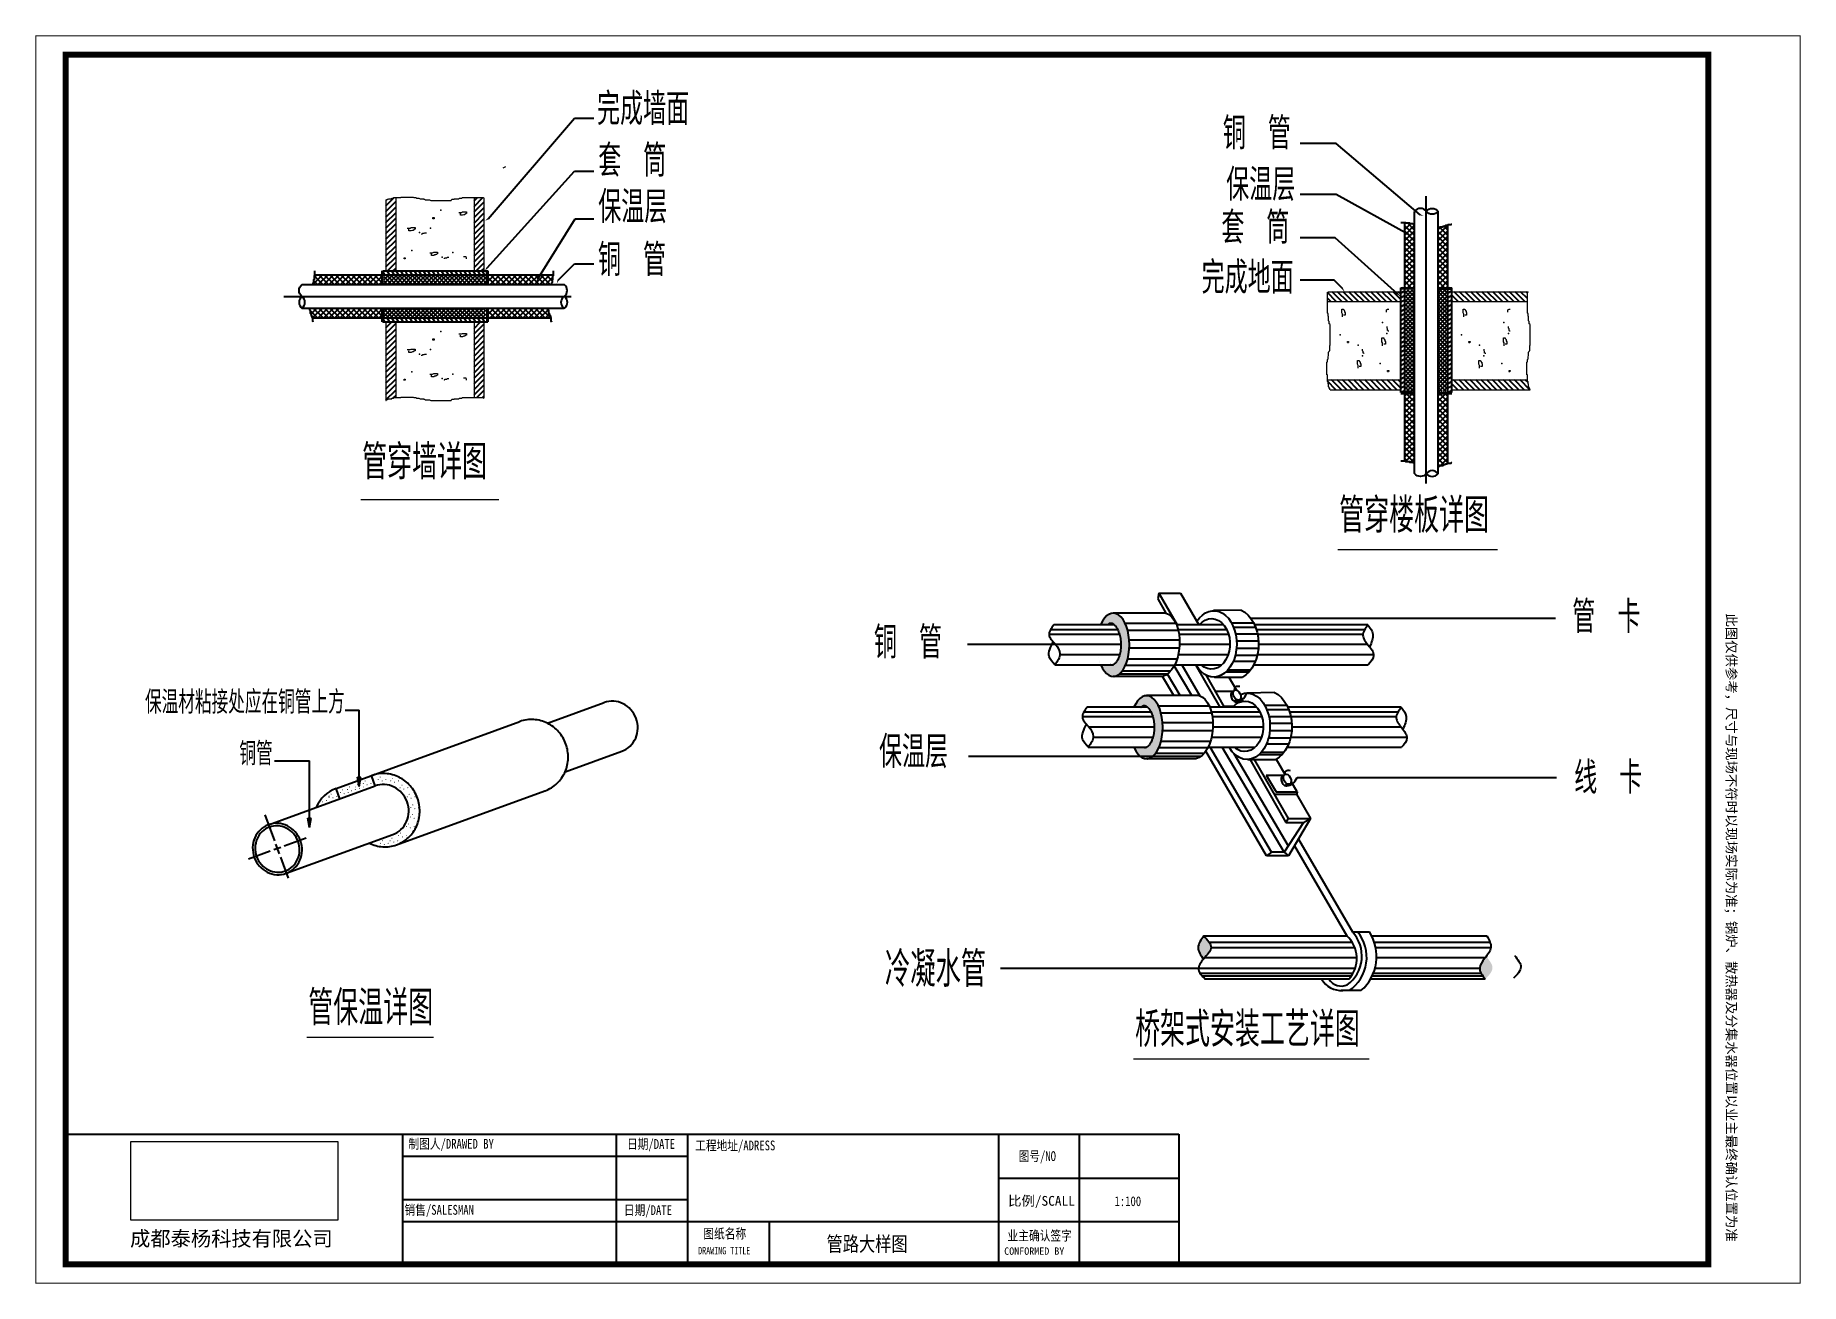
# Model space of a CAD drawing. Header units: millimetres. Extents: x -5096 to 255006, y -2833 to 77941.
# Drawn here: x 135367 to 165086, y 24560 to 45579 of the extents above; entities that cross this region are included whole.
import ezdxf
from ezdxf.enums import TextEntityAlignment as Align

# ---------------------------------------------------------------- set-up
doc = ezdxf.new("R2010")
doc.units = ezdxf.units.MM
for name, color, linetype in [('DUCT', 1, 'Continuous'), ('F-4', 4, 'Continuous'), ('墙体线', 8, 'Continuous'), ('文字', 7, 'Continuous')]:
    doc.layers.add(name, color=color, linetype=linetype)
for name, color, linetype, lineweight in [('图框', 7, 'Continuous', 0), ('填充', 7, 'Continuous', 9), ('建筑', 7, 'Continuous', 25), ('暖气片', 1, 'Continuous', 5)]:
    doc.layers.add(name, color=color, linetype=linetype, lineweight=lineweight)
doc.styles.add('-宋体', font='', dxfattribs={"width": 0.8})
doc.styles.add('_TCH_DIM', font='SIMPLEX', dxfattribs={"bigfont": 'GBCBIG'})
doc.styles.add('GS-标注', font='')
doc.styles.get("Standard").update_dxf_attribs({"font": 'txt', "bigfont": 'gbcbig.shx'})
doc.styles.add('宋体', font='simhei.ttf', dxfattribs={"width": 0.8})
doc.styles.get('-宋体').set_extended_font_data('SimSun')
doc.styles.get('GS-标注').set_extended_font_data('SimSun')
doc.dimstyles.new('ISO-25', dxfattribs={"dimtxt": 2.5, "dimasz": 2.5, "dimexe": 1.25, "dimexo": 0.625, "dimtad": 1, "dimtxsty": 'Standard', "dimcen": 2.5, "dimadec": 0, "dimazin": 0, "dimtfac": 1, "dimtmove": 0, "dimatfit": 3, "dimfxl": 0, "dimarcsym": 0})
picture_1 = doc.add_image_def('image1.png', size_in_pixel=(1086, 414))

msp = doc.modelspace()

# ---------------------------------------------------------------- texts
at = {"color": 0, "linetype": 'ByBlock', "ltscale": 10, "style": 'GS-标注', "width": 0.8}
msp.add_text('管路大样图', height=250, dxfattribs=at).set_placement((148686.8, 25105.2))
at = {"color": 0, "ltscale": 10, "char_height": 165, "attachment_point": 1, "style": '宋体'}
for s, insert in [('{\\fSimSun|b0|i0|c134|p2; 制图人/DRAWED BY }', (141558.3, 26997.9)), ('{\\fSimSun|b0|i0|c134|p2; 日期/DATE\\P }', (145237.7, 26994.7)), ('{\\fSimSun|b0|i0|c134|p2;工程地址/ADRESS}', (146475.1, 26970.3)), ('{\\fSimSun|b0|i0|c134|p2; 图号/NO }', (151829.9, 26789.9)), ('{\\fSimSun|b0|i0|c134|p2;销售/SALESMAN}', (141582.2, 25885.8)), ('{\\fSimSun|b0|i0|c134|p2; 日期/DATE\\P }', (145185.8, 25881.3)), ('{\\fSimSun|b0|i0|c134|p2;\\W1;比例/SCALL}', (151743, 26037.2)), ('{\\fSimSun|b0|i0|c134|p2;1:100}', (153533.9, 26031.9))]:
    msp.add_mtext(s, dxfattribs=dict(at, insert=insert))
at = {"color": 0, "linetype": 'ByBlock', "ltscale": 10, "insert": (136962.2, 25444.6), "char_height": 250, "attachment_point": 1, "style": 'GS-标注'}
msp.add_mtext('成都泰杨科技有限公司', dxfattribs=at)
at = {"color": 0, "style": '-宋体'}
for s, insert, char_height, width, attachment_point in [('{\\fSimSun|b0|i0|c134|p2;图纸名称}', (146973.1, 25394.1), 165.471, 1583.895, 5), ('{\\fSimSun|b0|i0|c134|p2;业主确认签字}', (152274.4, 25360.2), 165.471, 1583.895, 5), ('{\\fSimSun|b0|i0|c134|p2;DRAWING TITLE}', (146525.3, 25178.2), 124.104, 1853.924, 1), ('{\\fSimSun|b0|i0|c134|p2;\\W1;CONFORMED BY}', (151677, 25170.6), 124, 1853.924, 1)]:
    msp.add_mtext(s, dxfattribs=dict(at, insert=insert, char_height=char_height, width=width, attachment_point=attachment_point))
at = {"layer": '填充', "color": 0, "insert": (164002.2, 35844.3), "char_height": 165, "width": 12285.642, "attachment_point": 1, "rotation": 270, "style": '-宋体'}
msp.add_mtext('{\\fSimSun|b0|i0|c134|p2;\\W1;此图仅供参考，尺寸与现场不符时以现场实际为准；锅炉、散热器及分集水器位置以业主最终确认位置为准}', dxfattribs=at)
at = {"layer": '文字', "style": '_TCH_DIM'}
for s, height, p in [('完成墙面', 538.85, (144822.2, 44068.4)), ('铜 管', 538.85, (155357.5, 43658.6)), ('套 筒', 538.85, (144842.5, 43197.9)), ('保温层', 538.85, (155414, 42793.3)), ('保温层', 538.85, (144842.5, 42418.5)), ('套 筒', 538.85, (155332.7, 42069.9)), ('铜 管', 538.85, (144838, 41526.2)), ('完成地面', 538.85, (154999.8, 41229.1)), ('管穿墙详图', 583.76, (140869, 38102.4)), ('管穿楼板详图', 583.76, (157316.5, 37203.1)), ('管 卡', 538.85, (161241.2, 35518.4)), ('铜 管', 538.85, (149484.7, 35086.3)), ('保温材粘接处应在铜管上方', 389.173, (137213.2, 34157)), ('铜管', 389.17, (138801.9, 33288.6)), ('保温层', 538.85, (149568.8, 33244.6)), ('线 卡', 538.85, (161272.2, 32807.8)), ('管保温详图', 583.76, (139962, 28912.6)), ('桥架式安装工艺详图', 583.76, (153880.5, 28549.2))]:
    msp.add_text(s, height=height, dxfattribs=at).set_placement(p)
msp.add_text('冷凝水管', height=592.74, dxfattribs=at).set_placement((150522, 29557.8), align=Align.CENTER)

# ---------------------------------------------------------------- blocks, each defined once
blk = doc.blocks.new('*X106')
at = {"color": 0}
for p, q in [((771.52, 245.43), (774.57, 248.48)), ((771.52, 248.26), (771.74, 248.48)), ((771.52, 242.6), (776.52, 247.6)), ((771.52, 239.78), (776.52, 244.78)), ((771.52, 236.95), (776.52, 241.95)), ((771.52, 234.12), (776.52, 239.12)), ((771.52, 231.29), (776.52, 236.29)), ((771.52, 228.46), (776.52, 233.46)), ((771.52, 225.63), (776.52, 230.63)), ((771.52, 222.8), (776.52, 227.8)), ((771.52, 219.98), (776.52, 224.98)), ((771.52, 217.15), (776.52, 222.15)), ((771.52, 214.32), (776.52, 219.32)), ((771.52, 211.49), (776.52, 216.49)), ((771.52, 208.66), (776.52, 213.66)), ((775.28, 209.59), (776.52, 210.83))]:
    blk.add_line(p, q, dxfattribs=at)
blk = doc.blocks.new('*X107')
at = {"color": 0}
for p, q in [((816.52, 245.18), (819.82, 248.48)), ((816.52, 248.01), (816.99, 248.48)), ((816.52, 242.35), (821.52, 247.35)), ((816.52, 239.52), (821.52, 244.52)), ((816.52, 236.69), (821.52, 241.69)), ((816.52, 233.86), (821.52, 238.86)), ((816.52, 231.03), (821.52, 236.03)), ((816.52, 228.21), (821.52, 233.21)), ((816.52, 225.38), (821.52, 230.38)), ((816.52, 222.55), (821.52, 227.55)), ((816.52, 219.72), (821.52, 224.72)), ((816.52, 216.89), (821.52, 221.89)), ((816.52, 214.06), (821.52, 219.06)), ((816.52, 211.24), (821.52, 216.24)), ((817.99, 209.87), (821.52, 213.41)), ((820.81, 209.87), (821.52, 210.58))]:
    blk.add_line(p, q, dxfattribs=at)
blk = doc.blocks.new('*X108')
at = {"color": 0}
for p, q in [((-2652540, -1734751), (-2652331, -1734541)), ((-2652540, -1734645), (-2652437, -1734541)), ((-2652311, -1734791), (-2652540, -1734562)), ((-2652417, -1734791), (-2652540, -1734668)), ((-2652523, -1734791), (-2652540, -1734774)), ((-2652475, -1734791), (-2652225, -1734541)), ((-2652205, -1734791), (-2652455, -1734541)), ((-2652368, -1734791), (-2652118, -1734541)), ((-2652099, -1734791), (-2652349, -1734541)), ((-2652262, -1734791), (-2652012, -1734541)), ((-2651993, -1734791), (-2652243, -1734541)), ((-2652156, -1734791), (-2651906, -1734541)), ((-2651887, -1734791), (-2652137, -1734541)), ((-2652050, -1734791), (-2651800, -1734541)), ((-2651781, -1734791), (-2652031, -1734541)), ((-2651944, -1734791), (-2651694, -1734541)), ((-2651675, -1734791), (-2651925, -1734541)), ((-2651838, -1734791), (-2651588, -1734541)), ((-2651569, -1734791), (-2651819, -1734541)), ((-2651732, -1734791), (-2651482, -1734541)), ((-2651463, -1734791), (-2651713, -1734541)), ((-2651626, -1734791), (-2651376, -1734541)), ((-2651357, -1734791), (-2651607, -1734541)), ((-2651520, -1734791), (-2651270, -1734541)), ((-2651251, -1734791), (-2651501, -1734541)), ((-2651414, -1734791), (-2651164, -1734541)), ((-2651145, -1734791), (-2651395, -1734541)), ((-2651308, -1734791), (-2651058, -1734541)), ((-2651038, -1734791), (-2651288, -1734541)), ((-2651202, -1734791), (-2650952, -1734541)), ((-2650932, -1734791), (-2651182, -1734541)), ((-2651096, -1734791), (-2650846, -1734541)), ((-2650826, -1734791), (-2651076, -1734541)), ((-2650990, -1734791), (-2650740, -1734541)), ((-2650720, -1734791), (-2650970, -1734541)), ((-2650884, -1734791), (-2650634, -1734541)), ((-2650614, -1734791), (-2650864, -1734541)), ((-2650777, -1734791), (-2650527, -1734541)), ((-2650508, -1734791), (-2650758, -1734541)), ((-2650671, -1734791), (-2650421, -1734541)), ((-2650402, -1734791), (-2650652, -1734541)), ((-2650565, -1734791), (-2650315, -1734541)), ((-2650296, -1734791), (-2650546, -1734541)), ((-2650459, -1734791), (-2650209, -1734541)), ((-2650190, -1734791), (-2650440, -1734541)), ((-2650353, -1734791), (-2650103, -1734541)), ((-2650084, -1734791), (-2650334, -1734541)), ((-2650247, -1734791), (-2649997, -1734541)), ((-2649978, -1734791), (-2650228, -1734541)), ((-2650141, -1734791), (-2649940, -1734590)), ((-2649940, -1734723), (-2650122, -1734541)), ((-2650035, -1734791), (-2649940, -1734696)), ((-2649940, -1734617), (-2650016, -1734541))]:
    blk.add_line(p, q, dxfattribs=at)
blk = doc.blocks.new('*X99')
at = {"color": 0}
for p, q in [((771.06, 248.48), (769.91, 250.48)), ((773.37, 248.48), (772.22, 250.48)), ((775.68, 248.48), (774.53, 250.48)), ((777.99, 248.48), (776.84, 250.48)), ((780.3, 248.48), (779.15, 250.48)), ((782.61, 248.48), (781.46, 250.48)), ((784.92, 248.48), (783.77, 250.48)), ((787.23, 248.48), (786.07, 250.48)), ((789.54, 248.48), (788.38, 250.48)), ((791.85, 248.48), (790.69, 250.48)), ((794.16, 248.48), (793, 250.48)), ((796.47, 248.48), (795.31, 250.48)), ((798.78, 248.48), (797.62, 250.48)), ((801.09, 248.48), (799.93, 250.48)), ((803.4, 248.48), (802.24, 250.48)), ((805.7, 248.48), (804.55, 250.48)), ((808.01, 248.48), (806.86, 250.48)), ((810.32, 248.48), (809.17, 250.48)), ((812.63, 248.48), (811.48, 250.48)), ((814.94, 248.48), (813.79, 250.48)), ((817.25, 248.48), (816.1, 250.48)), ((819.56, 248.48), (818.41, 250.48)), ((821.87, 248.48), (820.72, 250.48)), ((823.52, 249.62), (823.03, 250.48))]:
    blk.add_line(p, q, dxfattribs=at)
blk = doc.blocks.new('*X101')
at = {"color": 0}
for p, q in [((732.62, 254.61), (733.48, 255.48)), ((736.64, 250.48), (732.85, 254.27)), ((733.19, 252.35), (736.31, 255.48)), ((734.14, 250.48), (739.14, 255.48)), ((739.47, 250.48), (734.47, 255.48)), ((736.97, 250.48), (741.97, 255.48)), ((742.3, 250.48), (737.3, 255.48)), ((739.8, 250.48), (744.8, 255.48)), ((745.13, 250.48), (740.13, 255.48)), ((742.63, 250.48), (747.63, 255.48)), ((747.96, 250.48), (742.96, 255.48)), ((745.45, 250.48), (750.45, 255.48)), ((750.78, 250.48), (745.78, 255.48)), ((748.28, 250.48), (753.28, 255.48)), ((753.61, 250.48), (748.61, 255.48)), ((751.11, 250.48), (756.11, 255.48)), ((756.44, 250.48), (751.44, 255.48)), ((753.94, 250.48), (758.94, 255.48)), ((759.27, 250.48), (754.27, 255.48)), ((756.77, 250.48), (761.77, 255.48)), ((762.1, 250.48), (757.1, 255.48)), ((759.6, 250.48), (764.6, 255.48)), ((764.93, 250.48), (759.93, 255.48)), ((762.42, 250.48), (767.42, 255.48)), ((767.75, 250.48), (762.75, 255.48)), ((765.25, 250.48), (769.52, 254.75)), ((769.52, 251.54), (765.58, 255.48)), ((769.52, 254.37), (768.41, 255.48)), ((768.08, 250.48), (769.52, 251.92))]:
    blk.add_line(p, q, dxfattribs=at)
blk = doc.blocks.new('*X98')
at = {"color": 0}
for p, q in [((771.06, 272.48), (769.91, 274.48)), ((773.37, 272.48), (772.22, 274.48)), ((775.68, 272.48), (774.53, 274.48)), ((777.99, 272.48), (776.84, 274.48)), ((780.3, 272.48), (779.15, 274.48)), ((782.61, 272.48), (781.46, 274.48)), ((784.92, 272.48), (783.77, 274.48)), ((787.23, 272.48), (786.07, 274.48)), ((789.54, 272.48), (788.38, 274.48)), ((791.85, 272.48), (790.69, 274.48)), ((794.16, 272.48), (793, 274.48)), ((796.47, 272.48), (795.31, 274.48)), ((798.78, 272.48), (797.62, 274.48)), ((801.09, 272.48), (799.93, 274.48)), ((803.4, 272.48), (802.24, 274.48)), ((805.7, 272.48), (804.55, 274.48)), ((808.01, 272.48), (806.86, 274.48)), ((810.32, 272.48), (809.17, 274.48)), ((812.63, 272.48), (811.48, 274.48)), ((814.94, 272.48), (813.79, 274.48)), ((817.25, 272.48), (816.1, 274.48)), ((819.56, 272.48), (818.41, 274.48)), ((821.87, 272.48), (820.72, 274.48)), ((823.52, 273.62), (823.03, 274.48))]:
    blk.add_line(p, q, dxfattribs=at)
blk = doc.blocks.new('*X104')
at = {"color": 0}
for p, q in [((771.52, 307.66), (775.78, 311.91)), ((771.52, 304.83), (776.52, 309.83)), ((771.52, 302), (776.52, 307)), ((771.6, 310.56), (771.79, 310.75)), ((771.52, 299.17), (776.52, 304.17)), ((771.52, 296.34), (776.52, 301.34)), ((771.52, 293.52), (776.52, 298.52)), ((771.52, 290.69), (776.52, 295.69)), ((771.52, 287.86), (776.52, 292.86)), ((771.52, 285.03), (776.52, 290.03)), ((771.52, 282.2), (776.52, 287.2)), ((771.52, 279.37), (776.52, 284.37)), ((771.52, 276.54), (776.52, 281.54)), ((772.28, 274.48), (776.52, 278.72)), ((775.11, 274.48), (776.52, 275.89))]:
    blk.add_line(p, q, dxfattribs=at)
blk = doc.blocks.new('*X105')
at = {"color": 0}
for p, q in [((816.52, 307.4), (821.03, 311.91)), ((816.52, 310.23), (818.2, 311.91)), ((816.52, 304.57), (821.52, 309.57)), ((816.52, 301.75), (821.52, 306.75)), ((816.52, 298.92), (821.52, 303.92)), ((816.52, 296.09), (821.52, 301.09)), ((816.52, 293.26), (821.52, 298.26)), ((816.52, 290.43), (821.52, 295.43)), ((816.52, 287.6), (821.52, 292.6)), ((816.52, 284.78), (821.52, 289.78)), ((816.52, 281.95), (821.52, 286.95)), ((816.52, 279.12), (821.52, 284.12)), ((816.52, 276.29), (821.52, 281.29)), ((817.54, 274.48), (821.52, 278.46)), ((820.37, 274.48), (821.52, 275.63))]:
    blk.add_line(p, q, dxfattribs=at)
blk = doc.blocks.new('*X100')
at = {"color": 0}
for p, q in [((734.29, 267.6), (739.17, 272.48)), ((734.89, 271.03), (736.34, 272.48)), ((739.44, 267.48), (734.9, 272.02)), ((737, 267.48), (742, 272.48)), ((742.27, 267.48), (737.27, 272.48)), ((739.83, 267.48), (744.83, 272.48)), ((745.1, 267.48), (740.1, 272.48)), ((742.65, 267.48), (747.65, 272.48)), ((747.93, 267.48), (742.93, 272.48)), ((745.48, 267.48), (750.48, 272.48)), ((750.75, 267.48), (745.75, 272.48)), ((748.31, 267.48), (753.31, 272.48)), ((753.58, 267.48), (748.58, 272.48)), ((751.14, 267.48), (756.14, 272.48)), ((756.41, 267.48), (751.41, 272.48)), ((753.97, 267.48), (758.97, 272.48)), ((759.24, 267.48), (754.24, 272.48)), ((756.8, 267.48), (761.8, 272.48)), ((762.07, 267.48), (757.07, 272.48)), ((759.63, 267.48), (764.63, 272.48)), ((764.9, 267.48), (759.9, 272.48)), ((762.45, 267.48), (767.45, 272.48)), ((767.73, 267.48), (762.73, 272.48)), ((765.28, 267.48), (769.52, 271.72)), ((769.52, 268.51), (765.55, 272.48)), ((769.52, 271.34), (768.38, 272.48)), ((736.61, 267.48), (734.61, 269.48)), ((768.11, 267.48), (769.52, 268.89))]:
    blk.add_line(p, q, dxfattribs=at)
blk = doc.blocks.new('*X102')
at = {"color": 0}
for p, q in [((823.52, 269.15), (826.85, 272.48)), ((823.52, 271.98), (824.02, 272.48)), ((827.12, 267.48), (823.52, 271.08)), ((824.68, 267.48), (829.68, 272.48)), ((829.95, 267.48), (824.95, 272.48)), ((827.51, 267.48), (832.51, 272.48)), ((832.78, 267.48), (827.78, 272.48)), ((830.34, 267.48), (835.34, 272.48)), ((835.61, 267.48), (830.61, 272.48)), ((833.16, 267.48), (838.16, 272.48)), ((838.44, 267.48), (833.44, 272.48)), ((835.99, 267.48), (840.99, 272.48)), ((841.26, 267.48), (836.26, 272.48)), ((838.82, 267.48), (843.82, 272.48)), ((844.09, 267.48), (839.09, 272.48)), ((841.65, 267.48), (846.65, 272.48)), ((846.92, 267.48), (841.92, 272.48)), ((844.48, 267.48), (849.48, 272.48)), ((849.75, 267.48), (844.75, 272.48)), ((847.31, 267.48), (852.31, 272.48)), ((852.58, 267.48), (847.58, 272.48)), ((850.13, 267.48), (855.13, 272.48)), ((855.41, 267.48), (850.41, 272.48)), ((852.96, 267.48), (856.59, 271.11)), ((856.31, 269.4), (853.24, 272.48)), ((856.59, 271.95), (856.06, 272.48)), ((824.29, 267.48), (823.52, 268.25)), ((855.79, 267.48), (855.99, 267.68))]:
    blk.add_line(p, q, dxfattribs=at)
blk = doc.blocks.new('*X103')
at = {"color": 0}
for p, q in [((823.52, 252.18), (826.82, 255.48)), ((823.52, 255.01), (823.99, 255.48)), ((827.15, 250.48), (823.52, 254.11)), ((824.65, 250.48), (829.65, 255.48)), ((829.98, 250.48), (824.98, 255.48)), ((827.48, 250.48), (832.48, 255.48)), ((832.81, 250.48), (827.81, 255.48)), ((830.31, 250.48), (835.31, 255.48)), ((835.64, 250.48), (830.64, 255.48)), ((833.13, 250.48), (838.13, 255.48)), ((838.47, 250.48), (833.47, 255.48)), ((835.96, 250.48), (840.96, 255.48)), ((841.29, 250.48), (836.29, 255.48)), ((838.79, 250.48), (843.79, 255.48)), ((844.12, 250.48), (839.12, 255.48)), ((841.62, 250.48), (846.62, 255.48)), ((846.95, 250.48), (841.95, 255.48)), ((844.45, 250.48), (849.45, 255.48)), ((849.78, 250.48), (844.78, 255.48)), ((847.28, 250.48), (852.28, 255.48)), ((852.61, 250.48), (847.61, 255.48)), ((850.11, 250.48), (854.28, 254.65)), ((855.44, 250.48), (850.44, 255.48)), ((852.93, 250.48), (854.87, 252.41)), ((854.55, 254.19), (853.26, 255.48)), ((824.32, 250.48), (823.52, 251.28))]:
    blk.add_line(p, q, dxfattribs=at)

# ---------------------------------------------------------------- hatches: boundary and pattern name
h = msp.add_hatch(color=256)
edge = h.paths.add_edge_path()
edge.add_spline(control_points=[(153512.9, 34979.6), (153514.9, 34980.6), (153516.9, 34981.7), (153522.1, 34984.8), (153525.4, 34987), (153533, 34992.7), (153537.3, 34996.5), (153546.5, 35005.3), (153551.2, 35010.4), (153560.8, 35021.9), (153565.6, 35028.3), (153576.3, 35044.2), (153582.2, 35054), (153593.5, 35075.4), (153598.9, 35087.1), (153609, 35112), (153613.7, 35125.3), (153622.2, 35153.2), (153626, 35167.8), (153632.5, 35198.1), (153635.2, 35213.7), (153639.5, 35245.7), (153641, 35262), (153642.9, 35295), (153643.2, 35311.7), (153642.5, 35345.1), (153641.6, 35361.8), (153638.4, 35394.8), (153636.3, 35411.1), (153630.8, 35443), (153627.5, 35458.7), (153619.8, 35488.9), (153615.4, 35503.6), (153605.8, 35531.5), (153600.5, 35544.8), (153591, 35566), (153586.9, 35574.4), (153578.5, 35590.3), (153574.1, 35597.8), (153565.3, 35611.8), (153560.8, 35618.3), (153551.9, 35630.4), (153547.4, 35636), (153539, 35645.4), (153535.1, 35649.5), (153531.4, 35653.1)], knot_values=[6.8423276, 6.8423276, 6.8423276, 6.8423276, 6.8993307, 6.8993307, 6.9818574, 6.9818574, 7.0802633, 7.0802633, 7.1786693, 7.1786693, 7.2770752, 7.2770752, 7.3982925, 7.3982925, 7.5195098, 7.5195098, 7.6407271, 7.6407271, 7.7619444, 7.7619444, 7.8831617, 7.8831617, 8.004379, 8.004379, 8.1255963, 8.1255963, 8.2468136, 8.2468136, 8.3680309, 8.3680309, 8.4892483, 8.4892483, 8.6104656, 8.6104656, 8.7316829, 8.7316829, 8.816946, 8.816946, 8.9022092, 8.9022092, 8.9874723, 8.9874723, 9.0727354, 9.0727354, 9.1481484, 9.1481484, 9.1481484, 9.1481484], degree=3, periodic=0)
edge.add_spline(control_points=[(153512.9, 34979.6), (153512.1, 34979.2), (153511.2, 34978.8), (153507.8, 34977.3), (153505.4, 34976.4), (153500.9, 34975), (153498.8, 34974.5), (153494.9, 34973.9), (153493, 34973.7), (153489.3, 34973.6), (153487.4, 34973.6), (153483.5, 34974), (153481.4, 34974.4), (153476.9, 34975.4), (153474.5, 34976.2), (153470, 34977.9), (153468.1, 34978.7), (153466, 34979.6)], knot_values=[9.1481484, 9.1481484, 9.1481484, 9.1481484, 9.173672, 9.173672, 9.2561988, 9.2561988, 9.3387255, 9.3387255, 9.4212522, 9.4212522, 9.5037789, 9.5037789, 9.5863057, 9.5863057, 9.6688324, 9.6688324, 9.7256299, 9.7256299, 9.7256299, 9.7256299], degree=3, periodic=0)
edge.add_line((153466, 34979.6), (153301.3, 34979.6))
edge.add_ellipse((153512.1, 35317.5), major_axis=(0, 532), ratio=0.5128509, start_angle=129.41834, end_angle=410.87892)
edge.add_line((153300.4, 35653.1), (153418, 35653.1))
edge.add_spline(control_points=[(153418, 35653.1), (153421.1, 35656.3), (153424.1, 35659.1), (153430.8, 35665), (153434.4, 35667.9), (153441.3, 35672.7), (153444.6, 35674.7), (153450.6, 35678), (153453.4, 35679.2), (153458.5, 35681.2), (153460.9, 35682), (153465.2, 35683), (153467.2, 35683.4), (153471.1, 35683.8), (153473, 35683.8), (153476.9, 35683.7), (153478.9, 35683.5), (153483.2, 35682.7), (153485.6, 35682.2), (153490.7, 35680.6), (153493.4, 35679.5), (153499.5, 35676.7), (153502.8, 35675), (153509.9, 35670.7), (153513.6, 35668.1), (153521.5, 35662.1), (153525.6, 35658.6), (153530.4, 35654.1), (153530.9, 35653.6), (153531.4, 35653.1)], knot_values=[5.744431, 5.744431, 5.744431, 5.744431, 5.8093197, 5.8093197, 5.8945828, 5.8945828, 5.979846, 5.979846, 6.0651091, 6.0651091, 6.1503723, 6.1503723, 6.2356354, 6.2356354, 6.3208986, 6.3208986, 6.4061617, 6.4061617, 6.4914248, 6.4914248, 6.576688, 6.576688, 6.6619511, 6.6619511, 6.7472143, 6.7472143, 6.8324774, 6.8324774, 6.8423276, 6.8423276, 6.8423276, 6.8423276], degree=3, periodic=0)
h = msp.add_hatch(color=256)
edge = h.paths.add_edge_path()
edge.add_ellipse((154073, 33928.5), major_axis=(0, 532), ratio=0.5128509, start_angle=129.41834, end_angle=410.87892)
edge.add_line((153861.3, 34264.2), (153978.9, 34264.2))
edge.add_spline(control_points=[(153978.9, 34264.2), (153982, 34267.4), (153985, 34270.2), (153991.7, 34276.1), (153995.4, 34278.9), (154002.3, 34283.8), (154005.5, 34285.8), (154011.5, 34289.1), (154014.3, 34290.3), (154019.4, 34292.3), (154021.8, 34293), (154026.1, 34294.1), (154028.1, 34294.4), (154032, 34294.8), (154033.9, 34294.9), (154037.8, 34294.8), (154039.8, 34294.6), (154044.1, 34293.8), (154046.5, 34293.3), (154051.6, 34291.7), (154054.4, 34290.6), (154060.4, 34287.8), (154063.7, 34286.1), (154070.8, 34281.8), (154074.5, 34279.2), (154082.4, 34273.2), (154086.5, 34269.7), (154091.3, 34265.2), (154091.8, 34264.7), (154092.3, 34264.2)], knot_values=[5.744431, 5.744431, 5.744431, 5.744431, 5.8093197, 5.8093197, 5.8945828, 5.8945828, 5.979846, 5.979846, 6.0651091, 6.0651091, 6.1503723, 6.1503723, 6.2356354, 6.2356354, 6.3208986, 6.3208986, 6.4061617, 6.4061617, 6.4914248, 6.4914248, 6.576688, 6.576688, 6.6619511, 6.6619511, 6.7472143, 6.7472143, 6.8324774, 6.8324774, 6.8423276, 6.8423276, 6.8423276, 6.8423276], degree=3, periodic=0)
edge.add_spline(control_points=[(154092.3, 34264.2), (154096.1, 34260.6), (154099.9, 34256.5), (154108.3, 34247.1), (154112.8, 34241.5), (154121.7, 34229.4), (154126.2, 34222.9), (154135, 34208.9), (154139.4, 34201.4), (154147.8, 34185.5), (154151.9, 34177.1), (154161.4, 34155.8), (154166.7, 34142.6), (154176.3, 34114.6), (154180.7, 34100), (154188.4, 34069.8), (154191.7, 34054.1), (154197.2, 34022.2), (154199.4, 34005.8), (154202.5, 33972.8), (154203.4, 33956.2), (154204.1, 33922.8), (154203.8, 33906.1), (154201.9, 33873.1), (154200.4, 33856.8), (154196.2, 33824.8), (154193.4, 33809.2), (154186.9, 33778.9), (154183.2, 33764.3), (154174.7, 33736.4), (154170, 33723.1), (154159.8, 33698.2), (154154.4, 33686.5), (154143.1, 33665.1), (154137.3, 33655.3), (154126.5, 33639.4), (154121.7, 33633), (154112.1, 33621.5), (154107.4, 33616.4), (154098.3, 33607.6), (154093.9, 33603.8), (154086.3, 33598.1), (154083, 33595.9), (154077.8, 33592.8), (154075.8, 33591.7), (154073.9, 33590.7)], knot_values=[6.8423276, 6.8423276, 6.8423276, 6.8423276, 6.9177406, 6.9177406, 7.0030037, 7.0030037, 7.0882669, 7.0882669, 7.17353, 7.17353, 7.2587931, 7.2587931, 7.3800104, 7.3800104, 7.5012277, 7.5012277, 7.6224451, 7.6224451, 7.7436624, 7.7436624, 7.8648797, 7.8648797, 7.986097, 7.986097, 8.1073143, 8.1073143, 8.2285316, 8.2285316, 8.3497489, 8.3497489, 8.4709662, 8.4709662, 8.5921835, 8.5921835, 8.7134008, 8.7134008, 8.8118067, 8.8118067, 8.9102127, 8.9102127, 9.0086186, 9.0086186, 9.0911453, 9.0911453, 9.1481484, 9.1481484, 9.1481484, 9.1481484], degree=3, periodic=0)
edge.add_line((154081.3, 33590.7), (154073.9, 33590.7))
edge.add_spline(control_points=[(154073.9, 33590.7), (154073, 33590.3), (154072.2, 33589.9), (154068.7, 33588.4), (154066.3, 33587.5), (154061.8, 33586.1), (154059.7, 33585.6), (154055.8, 33585), (154053.9, 33584.8), (154050.2, 33584.7), (154048.3, 33584.7), (154044.4, 33585.1), (154042.4, 33585.5), (154037.9, 33586.5), (154035.4, 33587.3), (154030.9, 33588.9), (154029, 33589.8), (154026.9, 33590.7)], knot_values=[9.1481484, 9.1481484, 9.1481484, 9.1481484, 9.173672, 9.173672, 9.2561988, 9.2561988, 9.3387255, 9.3387255, 9.4212522, 9.4212522, 9.5037789, 9.5037789, 9.5863057, 9.5863057, 9.6688324, 9.6688324, 9.7256299, 9.7256299, 9.7256299, 9.7256299], degree=3, periodic=0)
edge.add_line((154026.9, 33590.7), (153862.2, 33590.7))
h = msp.add_hatch(color=160)
edge = h.paths.add_edge_path()
edge.add_spline(control_points=[(155030, 30022.9), (155032, 30025.3), (155090.1, 30093.7), (155223.3, 30217.5), (155101.2, 30349.2), (155039.4, 30415.9)], knot_values=[0, 0, 0, 0, 7.990443, 233.6052398, 465.0725572, 465.0725572, 465.0725572, 465.0725572], degree=3, periodic=0)
edge.add_spline(control_points=[(155039.4, 30415.9), (154991.3, 30351), (154895.9, 30221.9), (154985.5, 30088.9), (155030, 30022.9)], knot_values=[0, 0, 0, 0, 218.6569132, 434.5186394, 434.5186394, 434.5186394, 434.5186394], degree=3, periodic=0)
h = msp.add_hatch(color=160)
edge = h.paths.add_edge_path()
edge.add_spline(control_points=[(159775.4, 29688), (159834.9, 29749.1), (159953.9, 29871.6), (159845.4, 30003.6), (159791.1, 30069.8)], knot_values=[0, 0, 0, 0, 222.0256925, 444.8446622, 444.8446622, 444.8446622, 444.8446622], degree=3, periodic=0)
edge.add_spline(control_points=[(159791.1, 30069.8), (159782.6, 30058.8), (159732.7, 29995.7), (159638.7, 29865.5), (159722.1, 29750.5), (159775.4, 29688)], knot_values=[379.7265428, 379.7265428, 379.7265428, 379.7265428, 417.7476111, 598.3477498, 814.1713908, 814.1713908, 814.1713908, 814.1713908], degree=3, periodic=0)

# ---------------------------------------------------------------- linework, layer by layer
at = {"color": 7}
for p, q in [((142987.5, 42489.9), (144442.7, 44182.1)), ((144442.7, 44182.1), (144768.3, 44182.1)), ((157268.1, 43758.1), (156658.8, 43758.1)), ((158677.9, 42557.9), (157268.1, 43758.1)), ((142971.2, 41662.8), (144441.3, 43293.7)), ((144441.3, 43293.7), (144768.3, 43293.7)), ((157265.5, 42898.3), (156658.8, 42898.3)), ((158486, 42225.6), (157265.5, 42898.3)), ((143824.1, 41480.3), (144452.6, 42489.9)), ((144452.6, 42489.9), (144768.3, 42489.9)), ((158420.4, 38413), (158420.4, 42429.2)), ((159146.4, 38372.4), (159146.4, 42388.6)), ((157250.6, 42167.6), (156658.8, 42167.6)), ((158303.1, 41220.8), (157250.6, 42167.6)), ((144166.4, 41457.1), (144440.9, 41733.7)), ((144440.9, 41733.7), (144768.3, 41733.7)), ((140068.6, 41545.5), (144084.7, 41545.5)), ((157233.8, 41457.4), (156658.8, 41457.4)), ((157369.9, 41317), (157233.8, 41457.4)), ((140028, 40819.5), (144044.1, 40819.5)), ((140584.5, 34214.5), (140817.3, 34214.5)), ((140817.3, 32929.3), (140817.3, 34214.5)), ((140431.9, 32899.2), (143523.7, 34024.5)), ((139394.1, 33363.1), (139983.4, 33363.1)), ((139983.4, 32242.5), (139983.4, 33363.1)), ((140789.6, 33086.5), (140845, 33086.5)), ((140817.3, 32929.3), (140789.6, 33086.5)), ((140817.3, 32929.3), (140845, 33086.5)), ((141088.4, 32941.3), (141025.2, 33115.1)), ((140495.1, 32725.4), (140431.9, 32899.2)), ((141448.2, 31948.9), (143946.8, 32858.3)), ((139955.6, 32399.8), (140011.1, 32399.8)), ((139983.4, 32242.5), (139955.6, 32399.8)), ((139983.4, 32242.5), (140011.1, 32399.8))]:
    msp.add_line(p, q, dxfattribs=at)
at = {"color": 8, "lineweight": 0}
for p, q in [((141268, 42799.2), (141268, 41611.5)), ((141433, 42846.8), (141433, 41611.5)), ((142753, 42846.8), (142753, 41611.5)), ((142918, 42837.5), (142918, 41611.5)), ((157119.1, 41097.5), (158354.4, 41097.5)), ((157128.4, 41262.5), (158354.4, 41262.5)), ((159212.4, 41262.5), (160495.7, 41262.5)), ((159212.4, 41097.5), (160486.4, 41097.5)), ((141268, 40753.5), (141268, 39431.9)), ((141433, 40753.5), (141433, 39479.5)), ((142753, 40753.5), (142753, 39479.5)), ((142918, 40753.5), (142918, 39470.2)), ((157119.1, 39777.5), (158354.4, 39777.5)), ((157166.7, 39612.5), (158354.4, 39612.5)), ((159212.4, 39777.5), (160486.4, 39777.5)), ((159212.4, 39612.5), (160534.1, 39612.5))]:
    msp.add_line(p, q, dxfattribs=at)
at = {"color": 8}
for p, q in [((154279.1, 36188.8), (154263.1, 36089.9)), ((154263.1, 36089.9), (154400.8, 35849.5)), ((154279.1, 36188.8), (154645.6, 36188.8)), ((154279.1, 36188.8), (154586.3, 35653.1)), ((154645.6, 36188.8), (154954.4, 35653.1)), ((154531, 34460.6), (154342.5, 34785.4)), ((154639.2, 34460.6), (154426.8, 34824.8)), ((154835.9, 34460.6), (154539.8, 34963.1)), ((154665.2, 34979.6), (154972.7, 34456.9)), ((154898.8, 34979.6), (155308.5, 34264.2)), ((155070.3, 34809.2), (155382.8, 34264.2)), ((155460.9, 34774.7), (155588.2, 34553.8)), ((155226.5, 34536.7), (155532.2, 34536.7)), ((155372.7, 34281.9), (155535.9, 34281.9)), ((155660.7, 34428.1), (155695.6, 34367.5)), ((156175, 31826.5), (155146.4, 33590.7)), ((156388, 31826.5), (155348.5, 33590.7)), ((156095.3, 31764.1), (155072.5, 33527.2)), ((155543, 33487.3), (156457.5, 31932.5)), ((155809.5, 33389.2), (156417.7, 32326.9)), ((155886.6, 33385.7), (156455.1, 32394.4)), ((156258.4, 33391.3), (156404.1, 33138.5)), ((156088.6, 33121.2), (156380.4, 33121.2)), ((156088.6, 33121.2), (156253.9, 32842.5)), ((156608, 32842.5), (156508.2, 33014.8)), ((156220.3, 32803.8), (156602.8, 32803.8)), ((156253.9, 32842.5), (156608, 32842.5)), ((156597.1, 32803.8), (156833.4, 32393.9)), ((156608, 32842.5), (156602.8, 32803.8)), ((156455.1, 32394.4), (156417.7, 32326.9)), ((156455.1, 32394.4), (156833.4, 32393.9)), ((156833.4, 32393.9), (156464.1, 31764.1)), ((156715.8, 32326.9), (156833.1, 32394.5)), ((156715.8, 32326.9), (156388, 31826.5)), ((156417.7, 32326.9), (156715.8, 32326.9)), ((156175, 31826.5), (156095.3, 31764.1)), ((156388, 31826.5), (156175, 31826.5)), ((156388, 31826.5), (156464.1, 31764.1)), ((156464.1, 31764.1), (156095.3, 31764.1))]:
    msp.add_line(p, q, dxfattribs=at)
for p, q in [((154400.8, 35849.5), (153512.1, 35849.5)), ((153712.4, 35678.6), (154571.7, 35678.6)), ((155664.3, 35902.2), (155198.6, 35892)), ((155503.7, 35687), (155875.8, 35687)), ((153754.5, 35561.7), (154607.9, 35561.7)), ((154630.3, 35393.7), (153782.1, 35393.7)), ((155538.3, 35615), (155908.1, 35615)), ((155573.5, 35499.6), (155941.8, 35499.6)), ((155589.4, 35384.2), (155957.7, 35384.2)), ((154588, 35077.8), (153755.6, 35077.8)), ((153783.6, 35265.4), (154626.3, 35265.4)), ((155567.4, 35141.1), (155938.4, 35141.1)), ((155587.9, 35262.6), (155957, 35262.6)), ((154342.5, 34785.4), (153512.1, 34785.4)), ((154426.8, 34824.8), (153615.1, 34824.8)), ((154479.2, 34873.8), (153662.6, 34873.8)), ((153720.7, 34974.6), (154545.8, 34974.6)), ((155215.3, 34774.7), (155686.9, 34774.7)), ((155411.1, 34861), (155798.6, 34861)), ((155446.6, 34897.7), (155829, 34897.7)), ((155533.5, 35040.1), (155907.2, 35040.1)), ((156225.2, 34513.3), (155759.5, 34503.1)), ((154961.7, 34460.6), (154073, 34460.6)), ((154273.3, 34289.7), (155132.6, 34289.7)), ((156064.6, 34298.1), (156436.7, 34298.1)), ((156099.2, 34226.1), (156469, 34226.1)), ((154315.4, 34172.7), (155168.8, 34172.7)), ((155191.2, 34004.7), (154343, 34004.7)), ((156134.4, 34110.7), (156502.8, 34110.7)), ((156150.3, 33995.3), (156518.6, 33995.3)), ((154281.6, 33585.7), (155106.7, 33585.7)), ((155148.9, 33688.9), (154316.6, 33688.9)), ((154344.5, 33876.5), (155187.2, 33876.5)), ((156094.5, 33651.1), (156468.2, 33651.1)), ((156128.4, 33752.1), (156499.3, 33752.1)), ((156148.8, 33873.7), (156517.9, 33873.7)), ((154903.4, 33396.5), (154073, 33396.5)), ((154987.8, 33435.9), (154176, 33435.9)), ((155040.1, 33484.9), (154223.6, 33484.9)), ((155776.2, 33385.7), (156247.8, 33385.7)), ((155972, 33472.1), (156359.5, 33472.1)), ((156007.5, 33508.8), (156389.9, 33508.8))]:
    msp.add_line(p, q)
at = {"color": 34}
for p, q in [((153618.4, 35493), (152432, 35493)), ((153589.1, 35569.8), (152455.8, 35569.8)), ((153531.4, 35653.1), (152512, 35653.1)), ((155370.8, 35653.1), (154579, 35653.1)), ((155424.6, 35569.8), (154605.9, 35569.8)), ((155454.5, 35493), (154621.2, 35493)), ((157801.3, 35653.1), (155892.3, 35653.1)), ((157744.5, 35569.8), (155923.7, 35569.8)), ((157716.4, 35493), (155946.1, 35493)), ((153642.9, 35319.2), (152544.7, 35319.2)), ((153619.9, 35145.7), (152614.4, 35145.7)), ((155445.4, 35145.7), (154606.7, 35145.7)), ((155477.2, 35319.2), (154630.1, 35319.2)), ((157896.5, 35145.7), (155939.5, 35145.7)), ((157799.6, 35319.2), (155958.3, 35319.2)), ((152531.7, 34979.6), (153512.9, 34979.6)), ((154548.3, 34979.6), (155338.5, 34979.6)), ((155880.1, 34979.6), (157806, 34979.6)), ((154150, 34180.8), (153016.8, 34180.8)), ((154092.3, 34264.2), (153072.9, 34264.2)), ((155931.7, 34264.2), (155139.9, 34264.2)), ((155985.5, 34180.8), (155166.8, 34180.8)), ((158362.2, 34264.2), (156453.2, 34264.2)), ((158305.4, 34180.8), (156484.6, 34180.8)), ((154179.3, 34104), (152992.9, 34104)), ((154203.9, 33930.3), (153105.6, 33930.3)), ((156015.5, 34104), (155182.1, 34104)), ((156038.2, 33930.3), (155191, 33930.3)), ((158277.3, 34104), (156507, 34104)), ((158360.5, 33930.3), (156519.2, 33930.3)), ((153092.6, 33590.7), (154073.9, 33590.7)), ((154180.8, 33756.8), (153175.3, 33756.8)), ((155109.2, 33590.7), (155899.4, 33590.7)), ((156006.3, 33756.8), (155167.7, 33756.8)), ((156441, 33590.7), (158366.9, 33590.7)), ((158457.4, 33756.8), (156500.4, 33756.8))]:
    msp.add_line(p, q, dxfattribs=at)
at = {"color": 1}
for p, q in [((155530.1, 34507.2), (155492.9, 34491.5)), ((155547.4, 34548.7), (155502, 34512.9)), ((155589.8, 34393.3), (155562.1, 34359)), ((155636.6, 34387.4), (155590.4, 34356)), ((156377.4, 33091.3), (156340.3, 33075.6)), ((156394.7, 33132.9), (156349.4, 33097)), ((156437.1, 32977.4), (156409.4, 32943.1)), ((156483.9, 32971.5), (156437.7, 32940.1))]:
    msp.add_line(p, q, dxfattribs=at)
at = {"color": 140}
for p, q in [((156563.6, 31933.8), (157444, 30418.2)), ((156630, 32046.9), (157539.7, 30483.3)), ((157539.7, 30483.3), (157824.1, 30483.3)), ((157683.7, 29494), (157352, 29494))]:
    msp.add_line(p, q, dxfattribs=at)
at = {"color": 160}
for p, q in [((155039.4, 30415.9), (157446.5, 30415.9)), ((157862.9, 30415.9), (159803.4, 30415.9)), ((155055.6, 30052.3), (157614.5, 30052.3)), ((155129.6, 30307.8), (157536.6, 30307.8)), ((157581.9, 30216), (155159.9, 30216)), ((157908, 30307.8), (159856, 30307.8)), ((159869.2, 30216), (157932, 30216)), ((157946, 30052.3), (159777.4, 30052.3)), ((157586.3, 29865.9), (154947.8, 29865.9)), ((154970.5, 29791), (157553.5, 29791)), ((157519.6, 29736.3), (155013.8, 29736.3)), ((159736.5, 29736.3), (157869.5, 29736.3)), ((157893.5, 29791), (159701.8, 29791)), ((159681.1, 29865.9), (157918.5, 29865.9)), ((157480.7, 29688), (155061.8, 29688)), ((159775.4, 29688), (157843.9, 29688))]:
    msp.add_line(p, q, dxfattribs=at)
at = {"color": 0, "const_width": 100}
msp.add_lwpolyline([(163531.5, 45251.3), (163531.5, 24887.5), (135876.1, 24887.5), (135876.1, 45251.3), (163531.5, 45251.3)], dxfattribs=at)
at = {"color": 8, "lineweight": 0}
for points in [[(141268, 42799.2), (141270.6, 42799.2), (141270.6, 42808.5), (141289.2, 42808.5), (141289.2, 42817.8), (141309, 42817.8), (141318.3, 42828.2), (141365.9, 42828.2), (141365.9, 42837.5), (141394.9, 42837.5), (141404.2, 42846.8), (141433, 42846.8)], [(141433, 42846.8), (141518.1, 42846.8), (141518.1, 42856.1), (141728.4, 42856.1), (141737.7, 42846.8), (141776, 42846.8), (141785.3, 42837.5), (141823.7, 42837.5), (141843.4, 42828.2), (141900.4, 42828.2), (141909.7, 42817.8), (141918.9, 42817.8), (141928.2, 42808.5), (142004.9, 42808.5), (142024.7, 42799.2), (142367.4, 42799.2), (142376.7, 42817.8), (142415.1, 42817.8), (142424.4, 42828.2), (142491.8, 42828.2), (142510.3, 42837.5), (142548.7, 42837.5), (142558, 42846.8), (142753, 42846.8)], [(142753, 42846.8), (142911.2, 42846.8), (142911.2, 42837.5), (142918, 42837.5)], [(142050.2, 42500.8), (142059.5, 42500.8), (142059.5, 42510.1), (142079.3, 42510.1), (142079.3, 42491.5), (142059.5, 42491.5)], [(142494.1, 42594.9), (142540.5, 42594.9), (142560.3, 42605.4), (142625.4, 42605.4), (142625.4, 42576.3), (142616.1, 42576.3), (142606.8, 42567), (142597.5, 42567), (142597.5, 42557.7), (142578.9, 42557.7), (142560.3, 42548.4), (142522, 42548.4), (142522, 42576.3)], [(141628.7, 42331.1), (141675.2, 42331.1), (141695, 42341.6), (141760, 42341.6), (141760, 42312.5), (141750.7, 42312.5), (141741.4, 42303.2), (141732.2, 42303.2), (141732.2, 42294), (141713.6, 42294), (141695, 42284.7), (141656.6, 42284.7), (141656.6, 42312.5)], [(141875.1, 42227.7), (141875.1, 42237), (141884.4, 42237), (141884.4, 42246.3), (141913.4, 42246.3), (141922.7, 42255.6), (141950.6, 42255.6)], [(142007.8, 41919), (142054.3, 41919), (142074.1, 41929.4), (142139.1, 41929.4), (142139.1, 41900.4), (142129.8, 41900.4), (142120.5, 41891.1), (142111.2, 41891.1), (142111.2, 41881.8), (142092.7, 41881.8), (142074.1, 41872.5), (142035.7, 41872.5), (142035.7, 41900.4)], [(141564, 41824.9), (141573.3, 41824.9), (141573.3, 41834.1), (141593, 41834.1), (141593, 41815.6), (141573.3, 41815.6)], [(142254.2, 41815.6), (142254.2, 41824.9), (142263.4, 41824.9), (142263.4, 41834.1), (142292.5, 41834.1), (142301.8, 41843.4), (142329.7, 41843.4)], [(142574.8, 41853.9), (142613.2, 41853.9), (142622.5, 41834.1), (142622.5, 41815.6)], [(157119.1, 39777.5), (157119.1, 39862.6), (157109.8, 39862.6), (157109.8, 40072.9), (157119.1, 40082.2), (157119.1, 40120.5), (157128.4, 40129.8), (157128.4, 40168.1), (157137.7, 40187.9), (157137.7, 40244.8), (157148.2, 40254.1), (157148.2, 40263.4), (157157.5, 40272.7), (157157.5, 40349.4), (157166.7, 40369.1), (157166.7, 40711.9), (157148.2, 40721.2), (157148.2, 40759.5), (157137.7, 40768.8), (157137.7, 40836.2), (157128.4, 40854.8), (157128.4, 40893.1), (157119.1, 40902.4), (157119.1, 41097.5)], [(157119.1, 41097.5), (157119.1, 41255.7), (157128.4, 41255.7), (157128.4, 41262.5)], [(160486.4, 39777.5), (160486.4, 39862.6), (160477.1, 39862.6), (160477.1, 40072.9), (160486.4, 40082.2), (160486.4, 40120.5), (160495.7, 40129.8), (160495.7, 40168.1), (160505, 40187.9), (160505, 40244.8), (160515.5, 40254.1), (160515.5, 40263.4), (160524.8, 40272.7), (160524.8, 40349.4), (160534.1, 40369.1), (160534.1, 40711.9), (160515.5, 40721.2), (160515.5, 40759.5), (160505, 40768.8), (160505, 40836.2), (160495.7, 40854.8), (160495.7, 40893.1), (160486.4, 40902.4), (160486.4, 41097.5)], [(160486.4, 41097.5), (160486.4, 41255.7), (160495.7, 41255.7), (160495.7, 41262.5)], [(157371, 40838.5), (157371, 40885), (157360.5, 40904.8), (157360.5, 40969.8), (157389.6, 40969.8), (157389.6, 40960.5), (157398.9, 40951.2), (157398.9, 40941.9), (157408.2, 40941.9), (157408.2, 40923.3), (157417.5, 40904.8), (157417.5, 40866.4), (157389.6, 40866.4)], [(158112, 40919.3), (158112, 40957.6), (158131.8, 40966.9), (158150.4, 40966.9)], [(159415.3, 40838.5), (159415.3, 40885), (159404.9, 40904.8), (159404.9, 40969.8), (159433.9, 40969.8), (159433.9, 40960.5), (159443.2, 40951.2), (159443.2, 40941.9), (159452.5, 40941.9), (159452.5, 40923.3), (159461.8, 40904.8), (159461.8, 40866.4), (159433.9, 40866.4)], [(160156.4, 40919.3), (160156.4, 40957.6), (160176.1, 40966.9), (160194.7, 40966.9)], [(142050.2, 40456.5), (142059.5, 40456.5), (142059.5, 40465.8), (142079.3, 40465.8), (142079.3, 40447.2), (142059.5, 40447.2)], [(142494.1, 40550.6), (142540.5, 40550.6), (142560.3, 40561), (142625.4, 40561), (142625.4, 40532), (142616.1, 40532), (142606.8, 40522.7), (142597.5, 40522.7), (142597.5, 40513.4), (142578.9, 40513.4), (142560.3, 40504.1), (142522, 40504.1), (142522, 40532)], [(157465.1, 40394.7), (157465.1, 40404), (157455.8, 40404), (157455.8, 40423.7), (157474.4, 40423.7), (157474.4, 40404)], [(158047, 40352.3), (158047, 40398.8), (158036.5, 40418.5), (158036.5, 40483.6), (158065.5, 40483.6), (158065.5, 40474.3), (158074.8, 40465), (158074.8, 40455.7), (158084.1, 40455.7), (158084.1, 40437.1), (158093.4, 40418.5), (158093.4, 40380.2), (158065.5, 40380.2)], [(158150.4, 40598.6), (158141.1, 40598.6), (158141.1, 40607.9), (158131.8, 40607.9), (158131.8, 40637), (158122.5, 40646.3), (158122.5, 40674.1)], [(159509.5, 40394.7), (159509.5, 40404), (159500.2, 40404), (159500.2, 40423.7), (159518.8, 40423.7), (159518.8, 40404)], [(160091.3, 40352.3), (160091.3, 40398.8), (160080.8, 40418.5), (160080.8, 40483.6), (160109.9, 40483.6), (160109.9, 40474.3), (160119.2, 40465), (160119.2, 40455.7), (160128.5, 40455.7), (160128.5, 40437.1), (160137.8, 40418.5), (160137.8, 40380.2), (160109.9, 40380.2)], [(160194.7, 40598.6), (160185.4, 40598.6), (160185.4, 40607.9), (160176.1, 40607.9), (160176.1, 40637), (160166.8, 40646.3), (160166.8, 40674.1)], [(141628.7, 40286.8), (141675.2, 40286.8), (141695, 40297.2), (141760, 40297.2), (141760, 40268.2), (141750.7, 40268.2), (141741.4, 40258.9), (141732.2, 40258.9), (141732.2, 40249.6), (141713.6, 40249.6), (141695, 40240.3), (141656.6, 40240.3), (141656.6, 40268.2)], [(141875.1, 40183.4), (141875.1, 40192.7), (141884.4, 40192.7), (141884.4, 40202), (141913.4, 40202), (141922.7, 40211.3), (141950.6, 40211.3)], [(157738.2, 40219.5), (157728.9, 40219.5), (157728.9, 40228.8), (157719.6, 40228.8), (157719.6, 40257.9), (157710.3, 40267.2), (157710.3, 40295)], [(159782.5, 40219.5), (159773.2, 40219.5), (159773.2, 40228.8), (159763.9, 40228.8), (159763.9, 40257.9), (159754.7, 40267.2), (159754.7, 40295)], [(142007.8, 39874.6), (142054.3, 39874.6), (142074.1, 39885.1), (142139.1, 39885.1), (142139.1, 39856), (142129.8, 39856), (142120.5, 39846.7), (142111.2, 39846.7), (142111.2, 39837.4), (142092.7, 39837.4), (142074.1, 39828.1), (142035.7, 39828.1), (142035.7, 39856)], [(157634.8, 39973.2), (157634.8, 40019.7), (157624.3, 40039.4), (157624.3, 40104.5), (157653.4, 40104.5), (157653.4, 40095.2), (157662.7, 40085.9), (157662.7, 40076.6), (157672, 40076.6), (157672, 40058), (157681.3, 40039.4), (157681.3, 40001.1), (157653.4, 40001.1)], [(158141.1, 39908.5), (158141.1, 39917.8), (158131.8, 39917.8), (158131.8, 39937.5), (158150.4, 39937.5), (158150.4, 39917.8)], [(159679.1, 39973.2), (159679.1, 40019.7), (159668.7, 40039.4), (159668.7, 40104.5), (159697.7, 40104.5), (159697.7, 40095.2), (159707, 40085.9), (159707, 40076.6), (159716.3, 40076.6), (159716.3, 40058), (159725.6, 40039.4), (159725.6, 40001.1), (159697.7, 40001.1)], [(160185.4, 39908.5), (160185.4, 39917.8), (160176.1, 39917.8), (160176.1, 39937.5), (160194.7, 39937.5), (160194.7, 39917.8)], [(141564, 39780.5), (141573.3, 39780.5), (141573.3, 39789.8), (141593, 39789.8), (141593, 39771.2), (141573.3, 39771.2)], [(142254.2, 39771.2), (142254.2, 39780.5), (142263.4, 39780.5), (142263.4, 39789.8), (142292.5, 39789.8), (142301.8, 39799.1), (142329.7, 39799.1)], [(142574.8, 39809.6), (142613.2, 39809.6), (142622.5, 39789.8), (142622.5, 39771.2)], [(157166.7, 39612.5), (157166.7, 39615.1), (157157.5, 39615.1), (157157.5, 39633.7), (157148.2, 39633.7), (157148.2, 39653.4), (157137.7, 39662.7), (157137.7, 39710.3), (157128.4, 39710.3), (157128.4, 39739.4), (157119.1, 39748.7), (157119.1, 39777.5)], [(160534.1, 39612.5), (160534.1, 39615.1), (160524.8, 39615.1), (160524.8, 39633.7), (160515.5, 39633.7), (160515.5, 39653.4), (160505, 39662.7), (160505, 39710.3), (160495.7, 39710.3), (160495.7, 39739.4), (160486.4, 39748.7), (160486.4, 39777.5)], [(141268, 39431.9), (141270.6, 39431.9), (141270.6, 39441.2), (141289.2, 39441.2), (141289.2, 39450.5), (141309, 39450.5), (141318.3, 39460.9), (141365.9, 39460.9), (141365.9, 39470.2), (141394.9, 39470.2), (141404.2, 39479.5), (141433, 39479.5)], [(141433, 39479.5), (141518.1, 39479.5), (141518.1, 39488.8), (141728.4, 39488.8), (141737.7, 39479.5), (141776, 39479.5), (141785.3, 39470.2), (141823.7, 39470.2), (141843.4, 39460.9), (141900.4, 39460.9), (141909.7, 39450.5), (141918.9, 39450.5), (141928.2, 39441.2), (142004.9, 39441.2), (142024.7, 39431.9), (142367.4, 39431.9), (142376.7, 39450.5), (142415.1, 39450.5), (142424.4, 39460.9), (142491.8, 39460.9), (142510.3, 39470.2), (142548.7, 39470.2), (142558, 39479.5), (142753, 39479.5)], [(142753, 39479.5), (142911.2, 39479.5), (142911.2, 39470.2), (142918, 39470.2)]]:
    msp.add_lwpolyline(points, dxfattribs=at)
at = {"color": 7}
for points in [[(158354.4, 42429.2), (158420.4, 42429.2)], [(158420.4, 42429.2), (158435.5, 42429.2), (158435.5, 42419.9), (158501.8, 42419.9), (158501.8, 42410.6), (158550.6, 42410.6), (158559.8, 42400.1), (158585.4, 42400.1)], [(158981.4, 42343.2), (159008.3, 42343.2), (159017.6, 42352.5), (159065.3, 42352.5), (159065.3, 42362.9), (159083.9, 42362.9), (159094.3, 42372.2), (159112.9, 42372.2), (159112.9, 42381.5), (159131.5, 42381.5), (159146.4, 42388.6)], [(159146.4, 42388.6), (159151.2, 42390.8), (159198.9, 42390.8), (159208.2, 42400.1), (159212.4, 42400.1)], [(140068.6, 41611.5), (140068.6, 41545.5)], [(144084.7, 41611.5), (144084.7, 41545.5)], [(140068.6, 41545.5), (140068.6, 41530.4), (140059.3, 41530.4), (140059.3, 41464.2), (140050, 41464.2), (140050, 41415.4), (140039.5, 41406.1), (140039.5, 41380.5)], [(144084.7, 41545.5), (144084.7, 41530.4), (144075.4, 41530.4), (144075.4, 41464.2), (144066.1, 41464.2), (144066.1, 41415.4), (144055.7, 41406.1), (144055.7, 41380.5)], [(139982.6, 40984.5), (139982.6, 40957.6), (139991.9, 40948.3), (139991.9, 40900.6), (140002.3, 40900.6), (140002.3, 40882.1), (140011.6, 40871.6), (140011.6, 40853), (140020.9, 40853), (140020.9, 40834.4), (140028, 40819.5)], [(140028, 40819.5), (140030.2, 40814.7), (140030.2, 40767), (140039.5, 40757.7), (140039.5, 40753.5)], [(143998.7, 40984.5), (143998.7, 40957.6), (144008, 40948.3), (144008, 40900.6), (144018.5, 40900.6), (144018.5, 40882.1), (144027.8, 40871.6), (144027.8, 40853), (144037.1, 40853), (144037.1, 40834.4), (144044.1, 40819.5)], [(144044.1, 40819.5), (144046.4, 40814.7), (144046.4, 40767), (144055.7, 40757.7), (144055.7, 40753.5)], [(158354.4, 38413), (158420.4, 38413)], [(158420.4, 38413), (158435.5, 38413), (158435.5, 38403.7), (158501.8, 38403.7), (158501.8, 38394.4), (158550.6, 38394.4), (158559.8, 38384), (158585.4, 38384)], [(158981.4, 38327), (159008.3, 38327), (159017.6, 38336.3), (159065.3, 38336.3), (159065.3, 38346.8), (159083.9, 38346.8), (159094.3, 38356.1), (159112.9, 38356.1), (159112.9, 38365.4), (159131.5, 38365.4), (159146.4, 38372.4)], [(159146.4, 38372.4), (159151.2, 38374.7), (159198.9, 38374.7), (159208.2, 38384), (159212.4, 38384)]]:
    msp.add_lwpolyline(points, dxfattribs=at)
for points in [[(143946.8, 32858.3, 0.0005799), (143948, 32858.8, 0.1032245), (144148.7, 32983.1, 0.1003275), (144285.3, 33178.6, 0.0964851), (144336.6, 33409.9, 0.0939334), (144298, 33646.2, 0.0939334), (144175.6, 33852.1, 0.0964851), (143987.7, 33996.4, 0.1003275), (143757.3, 34058.2, 0.1032245), (143523.7, 34024.5, 0.1032245)], [(140985.7, 31977.4, 0.1002278), (141215.9, 31915.7, 0.1032245), (141449.5, 31949.4, 0.1032245), (141650.1, 32073.7, 0.1003275), (141786.8, 32269.2, 0.0964851), (141838, 32500.5, 0.0939334), (141799.5, 32736.9, 0.0939334), (141677.1, 32942.7, 0.0964851), (141489.1, 33087, 0.1003275), (141258.8, 33148.9, 0.1032245), (141025.2, 33115.1, 0.1032245)], [(140431.9, 32899.2, 0.208755), (140097, 32580.5, 0.1032245)], [(141386.2, 32123.2, 0.1032245), (141522.6, 32207.7, 0.1003275), (141617.2, 32342.9, 0.0964851), (141653.1, 32505.2, 0.0939334), (141625.7, 32673.6, 0.0939334), (141538.5, 32820.3, 0.0964851), (141406.6, 32921.5, 0.1003275), (141247.3, 32964.3, 0.1032245), (141088.4, 32941.3, 0.1032245)]]:
    msp.add_lwpolyline(points, format="xyb", dxfattribs=at)
at = {"color": 7, "const_width": 8.21}
for points in [[(140883.2, 32980.4, 1), (140891.4, 32980.4, 1)], [(140915.6, 33023.6, 1), (140923.8, 33023.6, 1)], [(141012.8, 32980.4, 1), (141021, 32980.4, 1)], [(141135.3, 33046.5, 1), (141143.6, 33046.5, 1)], [(141167.7, 33089.8, 1), (141176, 33089.8, 1)], [(141200.1, 33024.9, 1), (141208.4, 33024.9, 1)], [(141264.9, 33046.5, 1), (141273.2, 33046.5, 1)], [(141346.2, 33025.9, 1), (141354.4, 33025.9, 1)], [(141378.6, 33069.1, 1), (141386.8, 33069.1, 1)], [(141411, 33004.2, 1), (141419.2, 33004.2, 1)], [(141475.8, 33025.9, 1), (141484, 33025.9, 1)], [(140264.6, 32694.9, 1), (140272.8, 32694.9, 1)], [(140341, 32804.3, 1), (140349.3, 32804.3, 1)], [(140373.4, 32739.5, 1), (140381.7, 32739.5, 1)], [(140438.2, 32761.1, 1), (140446.5, 32761.1, 1)], [(140498.8, 32831.4, 1), (140507, 32831.4, 1)], [(140531.2, 32874.7, 1), (140539.4, 32874.7, 1)], [(140563.6, 32809.8, 1), (140571.8, 32809.8, 1)], [(140618.7, 32881.1, 1), (140626.9, 32881.1, 1)], [(140628.4, 32831.4, 1), (140636.6, 32831.4, 1)], [(140651.1, 32924.3, 1), (140659.3, 32924.3, 1)], [(140683.5, 32859.5, 1), (140691.7, 32859.5, 1)], [(140748.3, 32881.1, 1), (140756.5, 32881.1, 1)], [(140755.1, 32922.4, 1), (140763.3, 32922.4, 1)], [(140787.5, 32965.7, 1), (140795.7, 32965.7, 1)], [(140819.9, 32900.8, 1), (140828.1, 32900.8, 1)], [(140884.7, 32922.4, 1), (140892.9, 32922.4, 1)], [(140948, 32958.7, 1), (140956.2, 32958.7, 1)], [(141503.2, 32910, 1), (141511.4, 32910, 1)], [(141535.6, 32953.3, 1), (141543.8, 32953.3, 1)], [(141568, 32888.4, 1), (141576.2, 32888.4, 1)], [(141623.1, 32757, 1), (141631.3, 32757, 1)], [(141632.8, 32910, 1), (141641, 32910, 1)], [(141655.5, 32800.2, 1), (141663.7, 32800.2, 1)], [(141687.9, 32735.4, 1), (141696.1, 32735.4, 1)], [(141752.7, 32757, 1), (141760.9, 32757, 1)], [(140199.8, 32673.3, 1), (140208, 32673.3, 1)], [(141676.8, 32417.7, 1), (141685.1, 32417.7, 1)], [(141685.1, 32579.1, 1), (141693.3, 32579.1, 1)], [(141709.2, 32461, 1), (141717.5, 32461, 1)], [(141717.5, 32622.3, 1), (141725.7, 32622.3, 1)], [(141741.6, 32396.1, 1), (141749.9, 32396.1, 1)], [(141749.9, 32557.5, 1), (141758.1, 32557.5, 1)], [(141806.4, 32417.7, 1), (141814.7, 32417.7, 1)], [(141814.7, 32579.1, 1), (141822.9, 32579.1, 1)], [(141478.4, 32103.3, 1), (141486.6, 32103.3, 1)], [(141510.8, 32146.6, 1), (141519, 32146.6, 1)], [(141608, 32103.3, 1), (141616.2, 32103.3, 1)], [(141610.7, 32256.4, 1), (141618.9, 32256.4, 1)], [(141643.1, 32299.6, 1), (141651.3, 32299.6, 1)], [(141675.5, 32234.8, 1), (141683.7, 32234.8, 1)], [(141740.3, 32256.4, 1), (141748.5, 32256.4, 1)], [(141172.5, 31975.1, 1), (141180.8, 31975.1, 1)], [(141205, 32018.3, 1), (141213.2, 32018.3, 1)], [(141237.4, 31953.5, 1), (141245.6, 31953.5, 1)], [(141302.2, 31975.1, 1), (141310.4, 31975.1, 1)], [(141333.8, 32016.5, 1), (141342, 32016.5, 1)], [(141366.2, 32059.7, 1), (141374.4, 32059.7, 1)], [(141398.6, 31994.9, 1), (141406.8, 31994.9, 1)], [(141463.4, 32016.5, 1), (141471.6, 32016.5, 1)], [(141543.2, 32081.7, 1), (141551.4, 32081.7, 1)]]:
    msp.add_lwpolyline(points, format="xyb", close=True, dxfattribs=at)
at = {"color": 140}
for centre, radius, start, end in [((157099.1, 30034.8), 515.7, 317.73477, 48.02237), ((157098.3, 30076.1), 600.5, 306.26988, 42.69461), ((157106.1, 30052.8), 674.2, 304.02299, 39.67309), ((157184.2, 30069.5), 762, 310.95814, 32.88658), ((157364.6, 29896.9), 403, 211.21661, 271.79335), ((157355, 29822.6), 250.9, 212.45808, 293.13621)]:
    msp.add_arc(centre, radius, start, end, dxfattribs=at)
for centre in [(153512.1, 35317.5), (154073, 33928.5)]:
    msp.add_ellipse(centre, major_axis=(0, 532), ratio=0.5128509, start_param=2.2587762, end_param=7.17119)
at = {"extrusion": (0, 0, -1)}
for centre, major_axis, ratio, start_param, end_param in [((154329.8, 35319.2), (32.6, 537.1), 0.5573245, 0.1293411, 2.9906477), ((155204.5, 35333.3), (0, 558.8), 0.6917118, 5.4575235, 10.3104064), ((155165, 35333.3), (0, -425.2), 0.7348479, 2.4223989, 6.8718484), ((155543.5, 35335.5), (-10.8, 594.6), 0.6994249, 0.3204853, 2.8155227), ((155765.4, 33944.3), (0, 558.8), 0.6917118, 5.9896749, 10.3104064), ((156104.4, 33946.6), (-10.8, 594.6), 0.6994249, 0.3204853, 2.8155227), ((154890.7, 33930.3), (32.6, 537.1), 0.5573245, 0.1293411, 2.9906477), ((155725.9, 33944.3), (0, -425.2), 0.7348479, 2.4223989, 6.8718484)]:
    msp.add_ellipse(centre, major_axis=major_axis, ratio=ratio, start_param=start_param, end_param=end_param, dxfattribs=at)
at = {"color": 1}
for centre, start_param, end_param in [((155556.8, 34441.6), 0.3060755, 2.9957385), ((155595.6, 34470.4), -3.141592653589793, 3.141592653589793), ((156404.1, 33025.7), 0.3060755, 2.9957385), ((156442.9, 33054.5), -3.141592653589793, 3.141592653589793)]:
    msp.add_ellipse(centre, major_axis=(-41.4, 82.8), ratio=0.6150791, start_param=start_param, end_param=end_param, dxfattribs=at)
for points in [[(153418, 35653.1), (153421.1, 35656.3), (153424.1, 35659.1), (153430.8, 35665), (153434.4, 35667.9), (153441.3, 35672.7), (153444.6, 35674.7), (153450.6, 35678), (153453.4, 35679.2), (153458.5, 35681.2), (153460.9, 35682), (153465.2, 35683), (153467.2, 35683.4), (153471.1, 35683.8), (153473, 35683.8), (153476.9, 35683.7), (153478.9, 35683.5), (153483.2, 35682.7), (153485.6, 35682.2), (153490.7, 35680.6), (153493.4, 35679.5), (153499.5, 35676.7), (153502.8, 35675), (153509.9, 35670.7), (153513.6, 35668.1), (153521.5, 35662.1), (153525.6, 35658.6), (153534.1, 35650.5), (153538.5, 35646), (153547.4, 35636), (153551.9, 35630.4), (153560.8, 35618.3), (153565.3, 35611.8), (153574.1, 35597.8), (153578.5, 35590.3), (153586.9, 35574.4), (153591, 35566), (153600.5, 35544.8), (153605.8, 35531.5), (153615.4, 35503.6), (153619.8, 35488.9), (153627.5, 35458.7), (153630.8, 35443), (153636.3, 35411.1), (153638.4, 35394.8), (153641.6, 35361.8), (153642.5, 35345.1), (153643.2, 35311.7), (153642.9, 35295), (153641, 35262), (153639.5, 35245.7), (153635.2, 35213.7), (153632.5, 35198.1), (153626, 35167.8), (153622.2, 35153.2), (153613.7, 35125.3), (153609, 35112), (153598.9, 35087.1), (153593.5, 35075.4), (153582.2, 35054), (153576.3, 35044.2), (153565.6, 35028.3), (153560.8, 35021.9), (153551.2, 35010.4), (153546.5, 35005.3), (153537.3, 34996.5), (153533, 34992.7), (153525.4, 34987), (153522.1, 34984.8), (153515.9, 34981.1), (153513.1, 34979.6), (153507.8, 34977.3), (153505.4, 34976.4), (153500.9, 34975), (153498.8, 34974.5), (153494.9, 34973.9), (153493, 34973.7), (153489.3, 34973.6), (153487.4, 34973.6), (153483.5, 34974), (153481.4, 34974.4), (153476.9, 34975.4), (153474.5, 34976.2), (153470, 34977.9), (153468.1, 34978.7), (153466, 34979.6)], [(153978.9, 34264.2), (153982, 34267.4), (153985, 34270.2), (153991.7, 34276.1), (153995.4, 34278.9), (154002.3, 34283.8), (154005.5, 34285.8), (154011.5, 34289.1), (154014.3, 34290.3), (154019.4, 34292.3), (154021.8, 34293), (154026.1, 34294.1), (154028.1, 34294.4), (154032, 34294.8), (154033.9, 34294.9), (154037.8, 34294.8), (154039.8, 34294.6), (154044.1, 34293.8), (154046.5, 34293.3), (154051.6, 34291.7), (154054.4, 34290.6), (154060.4, 34287.8), (154063.7, 34286.1), (154070.8, 34281.8), (154074.5, 34279.2), (154082.4, 34273.2), (154086.5, 34269.7), (154095, 34261.6), (154099.4, 34257.1), (154108.3, 34247.1), (154112.8, 34241.5), (154121.7, 34229.4), (154126.2, 34222.9), (154135, 34208.9), (154139.4, 34201.4), (154147.8, 34185.5), (154151.9, 34177.1), (154161.4, 34155.8), (154166.7, 34142.6), (154176.3, 34114.6), (154180.7, 34100), (154188.4, 34069.8), (154191.7, 34054.1), (154197.2, 34022.2), (154199.4, 34005.8), (154202.5, 33972.8), (154203.4, 33956.2), (154204.1, 33922.8), (154203.8, 33906.1), (154201.9, 33873.1), (154200.4, 33856.8), (154196.2, 33824.8), (154193.4, 33809.2), (154186.9, 33778.9), (154183.2, 33764.3), (154174.7, 33736.4), (154170, 33723.1), (154159.8, 33698.2), (154154.4, 33686.5), (154143.1, 33665.1), (154137.3, 33655.3), (154126.5, 33639.4), (154121.7, 33633), (154112.1, 33621.5), (154107.4, 33616.4), (154098.3, 33607.6), (154093.9, 33603.8), (154086.3, 33598.1), (154083, 33595.9), (154076.8, 33592.2), (154074, 33590.7), (154068.7, 33588.4), (154066.3, 33587.5), (154061.8, 33586.1), (154059.7, 33585.6), (154055.8, 33585), (154053.9, 33584.8), (154050.2, 33584.7), (154048.3, 33584.7), (154044.4, 33585.1), (154042.4, 33585.5), (154037.9, 33586.5), (154035.4, 33587.3), (154030.9, 33588.9), (154029, 33589.8), (154026.9, 33590.7)]]:
    msp.add_open_spline(points, degree=3, knots=[5.744431, 5.744431, 5.744431, 5.744431, 5.8093197, 5.8093197, 5.8945828, 5.8945828, 5.979846, 5.979846, 6.0651091, 6.0651091, 6.1503723, 6.1503723, 6.2356354, 6.2356354, 6.3208986, 6.3208986, 6.4061617, 6.4061617, 6.4914248, 6.4914248, 6.576688, 6.576688, 6.6619511, 6.6619511, 6.7472143, 6.7472143, 6.8324774, 6.8324774, 6.9177406, 6.9177406, 7.0030037, 7.0030037, 7.0882669, 7.0882669, 7.17353, 7.17353, 7.2587931, 7.2587931, 7.3800104, 7.3800104, 7.5012277, 7.5012277, 7.6224451, 7.6224451, 7.7436624, 7.7436624, 7.8648797, 7.8648797, 7.986097, 7.986097, 8.1073143, 8.1073143, 8.2285316, 8.2285316, 8.3497489, 8.3497489, 8.4709662, 8.4709662, 8.5921835, 8.5921835, 8.7134008, 8.7134008, 8.8118067, 8.8118067, 8.9102127, 8.9102127, 9.0086186, 9.0086186, 9.0911453, 9.0911453, 9.173672, 9.173672, 9.2561988, 9.2561988, 9.3387255, 9.3387255, 9.4212522, 9.4212522, 9.5037789, 9.5037789, 9.5863057, 9.5863057, 9.6688324, 9.6688324, 9.7256299, 9.7256299, 9.7256299, 9.7256299])
at = {"color": 34}
for points in [[(152531.7, 34979.6), (152434.6, 35118.9), (152503.2, 35367.2)], [(152512, 35653.1), (152432.6, 35483.2), (152535.5, 35330.4), (152615.5, 35164.4), (152531.7, 34979.6)], [(157801.3, 35653.1), (157715.8, 35476), (157804.5, 35313), (157896.5, 35136.7), (157806, 34979.6)], [(157801.3, 35653.1), (157882.9, 35498.4), (157828.8, 35284.1)], [(153072.9, 34264.2), (152993.5, 34094.3), (153096.4, 33941.4), (153176.4, 33775.5), (153092.6, 33590.7)], [(158362.2, 34264.2), (158276.7, 34087.1), (158365.4, 33924.1), (158457.4, 33747.8), (158366.9, 33590.7)], [(158362.2, 34264.2), (158443.8, 34109.4), (158389.7, 33895.2)], [(153092.6, 33590.7), (152995.5, 33730), (153064.1, 33978.3)]]:
    msp.add_spline(points, degree=3, dxfattribs=at)
at = {"color": 1}
for points in [[(155556.8, 34554.4), (155574.8, 34612.6), (155643.2, 34617.7)], [(155590.4, 34356), (155684.2, 34393.9), (155762.9, 34499.8)], [(156404.1, 33138.5), (156422.1, 33196.7), (156490.5, 33201.8)], [(156437.7, 32940.1), (156531.5, 32978), (156610.2, 33083.9)]]:
    msp.add_spline(points, degree=3, dxfattribs=at)
at = {"color": 160}
for points in [[(155039.4, 30415.9), (154942.2, 30220.1), (155030, 30022.9)], [(155039.4, 30415.9), (155160, 30218.4), (155036, 30029.9), (154948.1, 29851.8), (155061.8, 29688)], [(160268.4, 30086.2), (160374.4, 29890.2), (160252.8, 29704.4)]]:
    msp.add_spline(points, degree=3, dxfattribs=at)
msp.add_open_spline([(159803.4, 30415.9), (159839.4, 30350.2), (159913, 30215.7), (159770.6, 30048.4), (159638.7, 29865.5), (159722.1, 29750.5), (159775.4, 29688)], degree=3, knots=[0, 0, 0, 0, 204.1095777, 417.7476111, 598.3477498, 814.1713908, 814.1713908, 814.1713908, 814.1713908], dxfattribs=at)
at = {"color": 8, "lineweight": 0}
for p in [(142192.7, 42633.7), (141836.5, 42256.8), (142017.4, 42332.2), (141706.4, 41957.7), (142396.5, 41920), (142215.6, 41844.6), (158045.9, 40741), (160090.2, 40741), (142192.7, 40589.3), (157332.2, 40537.1), (158121.3, 40560), (159376.6, 40537.1), (160165.7, 40560), (141836.5, 40212.4), (142017.4, 40287.8), (157633.7, 40361.9), (157709.2, 40180.9), (159678.1, 40361.9), (159753.5, 40180.9), (141706.4, 39913.4), (142396.5, 39875.7), (158008.2, 40050.9), (160052.5, 40050.9), (142215.6, 39800.2)]:
    msp.add_point(p, dxfattribs=at)
at = {"color": 7}
for points in [[(142993.7, 42480.8), (142981.3, 42498.9), (142933.1, 42452.6)], [(158681.6, 42568.3), (158674.3, 42547.5), (158740.2, 42536)], [(158490.4, 42235.6), (158481.5, 42215.5), (158546.2, 42198.7)], [(142979.8, 41655.9), (142962.7, 41669.7), (142929.7, 41611.5)], [(143834.2, 41475.8), (143814.1, 41484.7), (143797.3, 41420)], [(144176.7, 41453.4), (144156, 41460.7), (144144.5, 41394.8)], [(157379, 41323.2), (157360.8, 41310.8), (157407.2, 41262.5)], [(158310, 41229.4), (158296.2, 41212.3), (158354.4, 41179.3)]]:
    msp.add_solid(points, dxfattribs=at)
at = {"layer": 'DUCT', "color": 34}
for p, q in [((158783.4, 38031.4), (158783.4, 42872)), ((158585.4, 38199.8), (158585.4, 42614.9)), ((158981.4, 38199.8), (158981.4, 42614.9)), ((139855.4, 41380.5), (144270.4, 41380.5)), ((139549.5, 41182.5), (144390.1, 41182.5)), ((139855.4, 40984.5), (144270.4, 40984.5)), ((143987.5, 33996.5), (144944.4, 34344.8)), ((144285.3, 33178.3), (145242.2, 33526.6)), ((139292.4, 32287.6), (141088.4, 32941.3)), ((139232.8, 32451.7), (139390.5, 32018.2)), ((139590.2, 31469.5), (141386.2, 32123.2)), ((139320.2, 31841.8), (138953.6, 31708.4)), ((139498.1, 31906.5), (139379.8, 31863.5)), ((139412.2, 31958.7), (139470.5, 31798.5)), ((139924.4, 32061.7), (139557.8, 31928.3)), ((139492.2, 31738.9), (139620.8, 31385.4))]:
    msp.add_line(p, q, dxfattribs=at)
for points in [[(158783.4, 42614.9, -0.5013528), (158981.4, 42614.9, -0.5013528), (158783.4, 42614.9, 0.5013528), (158585.4, 42614.9, 0.5013528)], [(139855.4, 41182.5, 0.5013528), (139855.4, 40984.5, 0.5013528), (139855.4, 41182.5, -0.5013528), (139855.4, 41380.5, -0.5013528)], [(144270.4, 41182.5, -0.5013528), (144270.4, 40984.5, -0.5013528), (144270.4, 41182.5, 0.5013528), (144270.4, 41380.5, 0.5013528)], [(158783.4, 38199.8, 0.5013528), (158981.4, 38199.8, 0.5013528), (158783.4, 38199.8, -0.5013528), (158585.4, 38199.8, -0.5013528)], [(145242.2, 33526.6, 0.1032246), (145378.6, 33611.2, 0.1003275), (145473.2, 33746.4, 0.0964851), (145509.1, 33908.6, 0.0939334), (145481.6, 34077, 0.0939334), (145394.4, 34223.7, 0.0964851), (145262.6, 34324.9, 0.1003275), (145103.2, 34367.7, 0.1032247), (144944.4, 34344.8, 0.1032245)]]:
    msp.add_lwpolyline(points, format="xyb", dxfattribs=at)
at = {"layer": 'DUCT', "color": 34, "const_width": 23.8}
msp.add_lwpolyline([(140308.6, 32761.1, 1), (140316.8, 32761.1, 1)], format="xyb", close=True, dxfattribs=at)
at = {"layer": 'DUCT', "color": 34}
for points in [[(139053, 31737.2, 0.0939334), (139140.2, 31590.6, 0.0964851), (139272, 31489.4, 0.1003275), (139431.4, 31446.6, 0.1032245), (139590.2, 31469.5, 0.1032245), (139726.6, 31554, 0.1003275), (139821.2, 31689.2, 0.0964851), (139857.1, 31851.5, 0.0939334), (139829.7, 32019.9, 0.0939334), (139742.5, 32166.6, 0.0964851), (139610.6, 32267.8, 0.1003275), (139451.3, 32310.6, 0.1032245), (139292.4, 32287.6, 0.1032245), (139156, 32203.1, 0.1003275), (139061.5, 32067.9, 0.0964851), (139025.5, 31905.6, 0.0939334)], [(139092.5, 31751.6, 0.0939334), (139171.7, 31618.4, 0.0964851), (139290.8, 31527, 0.1003275), (139434, 31488.5, 0.1032245), (139575.9, 31509, 0.1032245), (139697.7, 31584.5, 0.1003275), (139782.7, 31706, 0.0964851), (139815.1, 31852.6, 0.0939334), (139790.2, 32005.5, 0.0939334), (139711, 32138.7, 0.0964851), (139591.9, 32230.2, 0.1003275), (139448.7, 32268.6, 0.1032245), (139306.8, 32248.2, 0.1032245), (139185, 32172.7, 0.1003275), (139100, 32051.1, 0.0964851), (139067.5, 31904.5, 0.0939334)]]:
    msp.add_lwpolyline(points, format="xyb", close=True, dxfattribs=at)
at = {"layer": 'F-4', "color": 5}
for p, q in [((141202, 41611.5), (141202, 41380.5)), ((141218.5, 41611.5), (141433, 41611.5)), ((141433, 41611.5), (142753, 41611.5)), ((142753, 41611.5), (142984, 41611.5)), ((142984, 41611.5), (142984, 41380.5)), ((158354.4, 41097.5), (158354.4, 41328.5)), ((158354.4, 41328.5), (158585.4, 41328.5)), ((158981.4, 41328.5), (159212.4, 41328.5)), ((159212.4, 41097.5), (159212.4, 41328.5)), ((158354.4, 39777.5), (158354.4, 41097.5)), ((159212.4, 39777.5), (159212.4, 41097.5)), ((141202, 40984.5), (141202, 40753.5)), ((141218.5, 40753.5), (141433, 40753.5)), ((141433, 40753.5), (142753, 40753.5)), ((142753, 40753.5), (142984, 40753.5)), ((142984, 40984.5), (142984, 40753.5)), ((158354.4, 39563), (158354.4, 39777.5)), ((158354.4, 39546.5), (158585.4, 39546.5)), ((158981.4, 39546.5), (159212.4, 39546.5)), ((159212.4, 39563), (159212.4, 39777.5))]:
    msp.add_line(p, q, dxfattribs=at)
for points in [[(141202, 41611.5), (141202, 41611.5)], [(141218.5, 41380.5), (141218.5, 41611.5)], [(142967.5, 41380.5), (142967.5, 41611.5)], [(158585.4, 41312), (158354.4, 41312)], [(158981.4, 41312), (159212.4, 41312)], [(141218.5, 40984.5), (141218.5, 40750.4)], [(142967.5, 40984.5), (142967.5, 40753.5)], [(158585.4, 39563), (158354.4, 39563)], [(158354.4, 39546.5), (158354.4, 39546.5)], [(158981.4, 39563), (159215.5, 39563)]]:
    msp.add_lwpolyline(points, dxfattribs=at)
at = {"layer": '图框', "color": 8}
msp.add_line((143241.7, 43345.7), (143287.6, 43372.2), dxfattribs=at)
at = {"layer": '填充', "color": 0, "const_width": 19.1}
msp.add_lwpolyline([(135376.1, 45569.4), (165076.1, 45569.4), (165076.1, 24569.4), (135376.1, 24569.4)], close=True, dxfattribs=at)
at = {"layer": '墙体线', "color": 8}
for p, q in [((135876.1, 27076.3), (154617, 27076.3)), ((141549.9, 27076.3), (141549.9, 24870)), ((145144.7, 27076.3), (145144.7, 24876.3)), ((146344.7, 27076.3), (146344.7, 24876.3)), ((151583.9, 27076.3), (151583.9, 24869.3)), ((152937.5, 27076.3), (152937.5, 24900.6)), ((154617, 27076.3), (154617, 24876.3)), ((141549.9, 26706.3), (146344.7, 26706.3)), ((151583.9, 26335), (154617, 26335)), ((141549.9, 25976.3), (146344.7, 25976.3)), ((141549.9, 25606.3), (146344.8, 25606.3)), ((146344.8, 25606.3), (154617, 25606.3)), ((147723.3, 25606.3), (147723.3, 24876.7))]:
    msp.add_line(p, q, dxfattribs=at)
at = {"layer": '建筑', "lineweight": 0}
for points in [[(140847.9, 37765.1), (143169.6, 37765.1)], [(157295.4, 36922.9), (159984.3, 36922.9)], [(139936.7, 28711.9), (142068.8, 28711.9)], [(153855.2, 28348.4), (157823.1, 28348.4)]]:
    msp.add_lwpolyline(points, dxfattribs=at)

# ---------------------------------------------------------------- block references
at = {"color": 8, "lineweight": 0, "xscale": 33, "yscale": 33, "zscale": 33}
for name in ['*X104', '*X105', '*X106', '*X107']:
    msp.add_blockref(name, (115807.9, 32553.7), dxfattribs=at)
at = {"color": 7, "xscale": 33, "yscale": 33, "zscale": 33, "rotation": 90}
for name in ['*X102', '*X103', '*X100', '*X101']:
    msp.add_blockref(name, (167412.3, 14152.4), dxfattribs=at)
at = {"color": 7, "xscale": 33, "yscale": 33, "zscale": 33}
for name in ['*X100', '*X102', '*X101', '*X103']:
    msp.add_blockref(name, (115807.9, 32553.7), dxfattribs=at)
at = {"color": 8, "lineweight": 0, "xscale": 33, "yscale": 33, "zscale": 33, "rotation": 90}
for name in ['*X105', '*X107', '*X104', '*X106']:
    msp.add_blockref(name, (167412.3, 14152.4), dxfattribs=at)
at = {"layer": 'F-4', "color": 5}
for name, p, xscale, yscale, zscale in [('*X98', (115807.9, 32553.7), 33, 33, 33), ('*X99', (115807.9, 32553.7), 33, 33, 33), ('*X108', (1891911, 1185781.8), 0.6599999999743886, 0.6599999999743886, 0.6600000000000001)]:
    msp.add_blockref(name, p, dxfattribs=dict(at, xscale=xscale, yscale=yscale, zscale=zscale))
for name, p, xscale, yscale, zscale, rotation in [('*X108', (1891911, -1103416.8), -0.6599999999743886, 0.6599999999743886, 0.6600000000000001, 180), ('*X98', (167412.3, 14152.4), 33, 33, 33, 90), ('*X99', (167412.3, 14152.4), 33, 33, 33, 90), ('*X108', (1303382.7, 1790255.5), -0.6599999999743886, 0.6599999999743886, 0.6600000000000001, 270), ('*X108', (-985815.8, 1790255.5), 0.6599999999743886, 0.6599999999743886, 0.6600000000000001, 90)]:
    msp.add_blockref(name, p, dxfattribs=dict(at, xscale=xscale, yscale=yscale, zscale=zscale, rotation=rotation))

msp.set_redraw_order([(e.dxf.handle, doc.entitydb.next_handle()) for e in msp.query("TEXT MTEXT ATTDEF DIMENSION ARC_DIMENSION")])  # texts and dimensions are drawn at this point

# ---------------------------------------------------------------- pictures from other files: only their frames are drawn
at = {"layer": '暖气片', "color": 0}
image = msp.add_image(picture_1, insert=(136977.2, 25627.9), size_in_units=(3483.5, 1328), dxfattribs=at)
image.dxf.flags = 7

# ---------------------------------------------------------------- leaders
for points in [[(155826.1, 35766.5), (160958.2, 35766.5)], [(152544.7, 35319.2), (151059, 35319.2)], [(154176, 33435.9), (151077.2, 33435.9)], [(156610.2, 33083.9), (160976.4, 33083.9)], [(154947.8, 29865.9), (151614.9, 29865.9)]]:
    msp.add_leader(points, dimstyle='ISO-25', override={"dimgap": 100, "dimtad": 0, "dimfxl": 2.5, "dimarcsym": 1})

doc.saveas('drawing.dxf')
